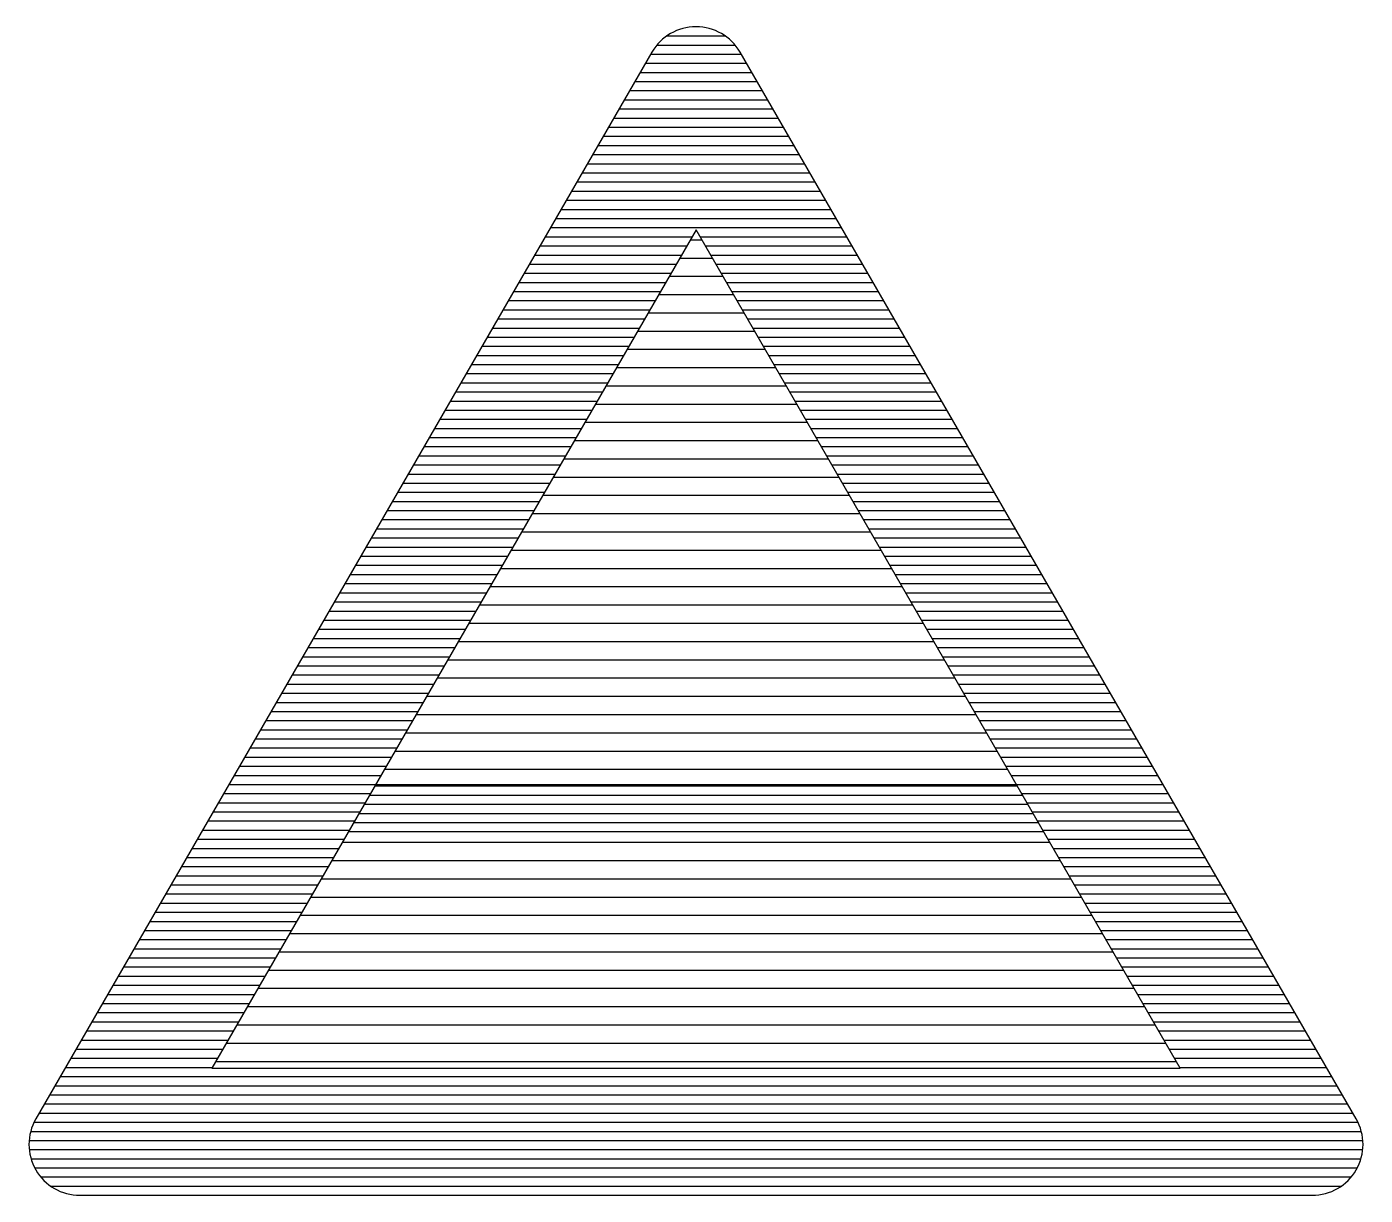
# Model space of a CAD drawing. Header units: millimetres. Extents: x -3 to 2253, y -3 to 1300.
# Drawn here: x 1998.13 to 2011.87, y 301 to 313 of the extents above; entities that cross this region are included whole.
import ezdxf

# ---------------------------------------------------------------- set-up
doc = ezdxf.new("R2010")
doc.units = ezdxf.units.MM
doc.layers.add('GEEL', color=2, linetype='Continuous')
doc.layers.add('VEILIG', color=7, linetype='Continuous')

# ---------------------------------------------------------------- blocks, each defined once
blk = doc.blocks.new('*X293')
at = {"color": 0}
for p, q in [((9.942, 35.812), (10.058, 35.812)), ((9.834, 35.625), (10.166, 35.625)), ((9.725, 35.438), (10.275, 35.438)), ((9.617, 35.25), (10.383, 35.25)), ((9.509, 35.062), (10.491, 35.062)), ((9.401, 34.875), (10.599, 34.875)), ((9.292, 34.688), (10.708, 34.688)), ((9.184, 34.5), (10.816, 34.5)), ((9.076, 34.312), (10.924, 34.312)), ((8.968, 34.125), (11.032, 34.125)), ((8.859, 33.938), (11.141, 33.938)), ((8.751, 33.75), (11.249, 33.75)), ((8.643, 33.562), (11.357, 33.562)), ((8.535, 33.375), (11.465, 33.375)), ((8.426, 33.188), (11.574, 33.188)), ((8.318, 33), (11.682, 33)), ((8.21, 32.812), (11.79, 32.812)), ((8.102, 32.625), (11.898, 32.625)), ((7.993, 32.438), (12.007, 32.438)), ((7.885, 32.25), (12.115, 32.25)), ((7.777, 32.062), (12.223, 32.062)), ((7.669, 31.875), (12.331, 31.875)), ((7.56, 31.688), (12.44, 31.688)), ((7.452, 31.5), (12.548, 31.5)), ((7.344, 31.312), (12.656, 31.312)), ((7.236, 31.125), (12.764, 31.125)), ((7.127, 30.938), (12.873, 30.938)), ((7.019, 30.75), (12.981, 30.75)), ((6.911, 30.562), (13.089, 30.562)), ((6.803, 30.375), (13.197, 30.375)), ((6.37, 29.625), (13.63, 29.625)), ((6.261, 29.438), (13.739, 29.438)), ((6.153, 29.25), (13.847, 29.25)), ((6.045, 29.062), (13.955, 29.062)), ((5.937, 28.875), (14.063, 28.875)), ((5.828, 28.688), (14.172, 28.688)), ((5.72, 28.5), (14.28, 28.5)), ((5.612, 28.312), (14.388, 28.312)), ((5.504, 28.125), (14.496, 28.125)), ((5.395, 27.938), (14.605, 27.938)), ((5.287, 27.75), (14.713, 27.75)), ((5.179, 27.562), (14.821, 27.562)), ((5.071, 27.375), (14.929, 27.375))]:
    blk.add_line(p, q, dxfattribs=at)
blk = doc.blocks.new('*X292')
at = {"color": 0}
for p, q in [((6.649, 30.11), (13.351, 30.11)), ((6.704, 30.204), (13.296, 30.204)), ((6.595, 30.016), (13.405, 30.016)), ((6.487, 29.828), (13.513, 29.828)), ((6.541, 29.922), (13.459, 29.922))]:
    blk.add_line(p, q, dxfattribs=at)
blk = doc.blocks.new('*X291')
at = {"color": 0}
for p, q in [((98.702, 83.906), (99.298, 83.906)), ((98.536, 83.719), (99.464, 83.719)), ((98.599, 83.812), (99.401, 83.812)), ((98.482, 83.625), (99.518, 83.625)), ((98.374, 83.438), (99.626, 83.438)), ((98.428, 83.531), (99.572, 83.531)), ((98.32, 83.344), (99.68, 83.344)), ((98.212, 83.156), (99.788, 83.156)), ((98.266, 83.25), (99.734, 83.25)), ((98.158, 83.062), (99.842, 83.062)), ((98.049, 82.875), (99.951, 82.875)), ((98.103, 82.969), (99.897, 82.969)), ((97.995, 82.781), (100.005, 82.781)), ((97.887, 82.594), (100.113, 82.594)), ((97.941, 82.688), (100.059, 82.688)), ((97.833, 82.5), (100.167, 82.5)), ((97.724, 82.312), (100.276, 82.312)), ((97.779, 82.406), (100.221, 82.406)), ((97.67, 82.219), (100.33, 82.219)), ((97.616, 82.125), (100.384, 82.125)), ((97.508, 81.938), (100.492, 81.938)), ((97.562, 82.031), (100.438, 82.031)), ((97.454, 81.844), (98.96, 81.844)), ((99.04, 81.844), (100.546, 81.844)), ((97.346, 81.656), (98.852, 81.656)), ((97.4, 81.75), (98.906, 81.75)), ((99.094, 81.75), (100.6, 81.75)), ((99.148, 81.656), (100.654, 81.656)), ((97.291, 81.562), (98.798, 81.562)), ((99.202, 81.562), (100.709, 81.562)), ((97.183, 81.375), (98.689, 81.375)), ((97.237, 81.469), (98.743, 81.469)), ((99.257, 81.469), (100.763, 81.469)), ((99.311, 81.375), (100.817, 81.375)), ((97.129, 81.281), (98.635, 81.281)), ((99.365, 81.281), (100.871, 81.281)), ((97.021, 81.094), (98.527, 81.094)), ((97.075, 81.188), (98.581, 81.188)), ((99.419, 81.188), (100.925, 81.188)), ((99.473, 81.094), (100.979, 81.094)), ((96.967, 81), (98.473, 81)), ((99.527, 81), (101.033, 81)), ((96.858, 80.812), (98.365, 80.812)), ((96.913, 80.906), (98.419, 80.906)), ((99.581, 80.906), (101.087, 80.906)), ((99.635, 80.812), (101.142, 80.812)), ((96.804, 80.719), (98.31, 80.719)), ((99.69, 80.719), (101.196, 80.719)), ((96.696, 80.531), (98.202, 80.531)), ((96.75, 80.625), (98.256, 80.625)), ((99.744, 80.625), (101.25, 80.625)), ((99.798, 80.531), (101.304, 80.531)), ((96.642, 80.438), (98.148, 80.438)), ((99.852, 80.438), (101.358, 80.438)), ((96.588, 80.344), (98.094, 80.344)), ((99.906, 80.344), (101.412, 80.344)), ((96.48, 80.156), (97.986, 80.156)), ((96.534, 80.25), (98.04, 80.25)), ((99.96, 80.25), (101.466, 80.25)), ((100.014, 80.156), (101.52, 80.156)), ((96.425, 80.062), (97.932, 80.062)), ((100.068, 80.062), (101.575, 80.062)), ((96.317, 79.875), (97.823, 79.875)), ((96.371, 79.969), (97.877, 79.969)), ((100.123, 79.969), (101.629, 79.969)), ((100.177, 79.875), (101.683, 79.875)), ((96.263, 79.781), (97.769, 79.781)), ((100.231, 79.781), (101.737, 79.781)), ((96.155, 79.594), (97.661, 79.594)), ((96.209, 79.688), (97.715, 79.688)), ((100.285, 79.688), (101.791, 79.688)), ((100.339, 79.594), (101.845, 79.594)), ((96.101, 79.5), (97.607, 79.5)), ((100.393, 79.5), (101.899, 79.5)), ((95.992, 79.312), (97.499, 79.312)), ((96.047, 79.406), (97.553, 79.406)), ((100.447, 79.406), (101.953, 79.406)), ((100.501, 79.312), (102.008, 79.312)), ((95.938, 79.219), (97.444, 79.219)), ((100.556, 79.219), (102.062, 79.219)), ((95.83, 79.031), (97.336, 79.031)), ((95.884, 79.125), (97.39, 79.125)), ((100.61, 79.125), (102.116, 79.125)), ((100.664, 79.031), (102.17, 79.031)), ((95.776, 78.938), (97.282, 78.938)), ((100.718, 78.938), (102.224, 78.938)), ((95.668, 78.75), (97.174, 78.75)), ((95.722, 78.844), (97.228, 78.844)), ((100.772, 78.844), (102.278, 78.844)), ((100.826, 78.75), (102.332, 78.75)), ((95.614, 78.656), (97.12, 78.656)), ((100.88, 78.656), (102.386, 78.656)), ((95.505, 78.469), (97.011, 78.469)), ((95.559, 78.562), (97.066, 78.562)), ((100.934, 78.562), (102.441, 78.562)), ((100.989, 78.469), (102.495, 78.469)), ((95.451, 78.375), (96.957, 78.375)), ((101.043, 78.375), (102.549, 78.375)), ((95.397, 78.281), (96.903, 78.281)), ((101.097, 78.281), (102.603, 78.281)), ((95.289, 78.094), (96.795, 78.094)), ((95.343, 78.188), (96.849, 78.188)), ((101.151, 78.188), (102.657, 78.188)), ((101.205, 78.094), (102.711, 78.094)), ((95.235, 78), (96.741, 78)), ((101.259, 78), (102.765, 78)), ((95.126, 77.812), (96.633, 77.812)), ((95.181, 77.906), (96.687, 77.906)), ((101.313, 77.906), (102.819, 77.906)), ((101.367, 77.812), (102.874, 77.812)), ((95.072, 77.719), (96.578, 77.719)), ((101.422, 77.719), (102.928, 77.719)), ((94.964, 77.531), (96.47, 77.531)), ((95.018, 77.625), (96.524, 77.625)), ((101.476, 77.625), (102.982, 77.625)), ((101.53, 77.531), (103.036, 77.531)), ((94.91, 77.438), (96.416, 77.438)), ((101.584, 77.438), (103.09, 77.438)), ((94.802, 77.25), (96.308, 77.25)), ((94.856, 77.344), (96.362, 77.344)), ((101.638, 77.344), (103.144, 77.344)), ((101.692, 77.25), (103.198, 77.25)), ((94.748, 77.156), (96.254, 77.156)), ((101.746, 77.156), (103.252, 77.156)), ((94.639, 76.969), (96.145, 76.969)), ((94.693, 77.062), (96.2, 77.062)), ((101.8, 77.062), (103.307, 77.062)), ((101.855, 76.969), (103.361, 76.969)), ((94.585, 76.875), (96.091, 76.875)), ((101.909, 76.875), (103.415, 76.875)), ((94.477, 76.688), (95.983, 76.688)), ((94.531, 76.781), (96.037, 76.781)), ((101.963, 76.781), (103.469, 76.781)), ((102.017, 76.688), (103.523, 76.688)), ((94.423, 76.594), (95.929, 76.594)), ((102.071, 76.594), (103.577, 76.594)), ((94.315, 76.406), (95.821, 76.406)), ((94.369, 76.5), (95.875, 76.5)), ((102.125, 76.5), (103.631, 76.5)), ((102.179, 76.406), (103.685, 76.406)), ((94.26, 76.312), (95.767, 76.312)), ((102.233, 76.312), (103.74, 76.312)), ((94.206, 76.219), (95.712, 76.219)), ((102.288, 76.219), (103.794, 76.219)), ((94.098, 76.031), (95.604, 76.031)), ((94.152, 76.125), (95.658, 76.125)), ((102.342, 76.125), (103.848, 76.125)), ((102.396, 76.031), (103.902, 76.031)), ((94.044, 75.938), (95.55, 75.938)), ((102.45, 75.938), (103.956, 75.938)), ((93.936, 75.75), (95.442, 75.75)), ((93.99, 75.844), (95.496, 75.844)), ((102.504, 75.844), (104.01, 75.844)), ((102.558, 75.75), (104.064, 75.75)), ((93.882, 75.656), (95.388, 75.656)), ((102.612, 75.656), (104.118, 75.656)), ((93.773, 75.469), (95.279, 75.469)), ((93.827, 75.562), (95.334, 75.562)), ((102.666, 75.562), (104.173, 75.562)), ((102.721, 75.469), (104.227, 75.469)), ((93.719, 75.375), (95.225, 75.375)), ((102.775, 75.375), (104.281, 75.375)), ((93.611, 75.188), (95.117, 75.188)), ((93.665, 75.281), (95.171, 75.281)), ((102.829, 75.281), (104.335, 75.281)), ((102.883, 75.188), (104.389, 75.188)), ((93.557, 75.094), (95.063, 75.094)), ((102.937, 75.094), (104.443, 75.094)), ((93.448, 74.906), (94.955, 74.906)), ((93.503, 75), (95.009, 75)), ((102.991, 75), (104.497, 75)), ((103.045, 74.906), (104.552, 74.906)), ((93.394, 74.812), (94.9, 74.812)), ((103.1, 74.812), (104.606, 74.812)), ((93.286, 74.625), (94.792, 74.625)), ((93.34, 74.719), (94.846, 74.719)), ((103.154, 74.719), (104.66, 74.719)), ((103.208, 74.625), (104.714, 74.625)), ((93.232, 74.531), (94.738, 74.531)), ((103.262, 74.531), (104.768, 74.531)), ((93.124, 74.344), (94.63, 74.344)), ((93.178, 74.438), (94.684, 74.438)), ((103.316, 74.438), (104.822, 74.438)), ((103.37, 74.344), (104.876, 74.344)), ((93.07, 74.25), (94.576, 74.25)), ((103.424, 74.25), (104.93, 74.25)), ((93.015, 74.156), (94.522, 74.156)), ((103.478, 74.156), (104.985, 74.156)), ((92.907, 73.969), (94.413, 73.969)), ((92.961, 74.062), (94.467, 74.062)), ((103.533, 74.062), (105.039, 74.062)), ((103.587, 73.969), (105.093, 73.969)), ((92.853, 73.875), (94.359, 73.875)), ((103.641, 73.875), (105.147, 73.875)), ((92.745, 73.688), (94.251, 73.688)), ((92.799, 73.781), (94.305, 73.781)), ((103.695, 73.781), (105.201, 73.781)), ((103.749, 73.688), (105.255, 73.688)), ((92.691, 73.594), (94.197, 73.594)), ((103.803, 73.594), (105.309, 73.594)), ((92.582, 73.406), (94.089, 73.406)), ((92.637, 73.5), (94.143, 73.5)), ((103.857, 73.5), (105.363, 73.5)), ((103.911, 73.406), (105.418, 73.406)), ((92.528, 73.312), (94.034, 73.312)), ((103.966, 73.312), (105.472, 73.312)), ((92.42, 73.125), (105.58, 73.125)), ((92.474, 73.219), (105.526, 73.219)), ((92.366, 73.031), (105.634, 73.031)), ((92.258, 72.844), (105.742, 72.844)), ((92.312, 72.938), (105.688, 72.938)), ((92.205, 72.75), (105.795, 72.75)), ((92.154, 72.562), (105.846, 72.562)), ((92.17, 72.656), (105.83, 72.656)), ((92.155, 72.469), (105.845, 72.469)), ((92.174, 72.375), (105.826, 72.375)), ((92.211, 72.281), (105.789, 72.281)), ((92.274, 72.188), (105.726, 72.188)), ((92.376, 72.094), (105.624, 72.094))]:
    blk.add_line(p, q, dxfattribs=at)
blk = doc.blocks.new('0710')
at = {"layer": 'VEILIG'}
for p, q in [((-3.288, 0.219), (3.288, 0.219)), ((-3.567, -0.264), (3.567, -0.264))]:
    blk.add_line(p, q, dxfattribs=at)
blk.add_lwpolyline([(6.778, -3.217), (0.452, 7.739, 0.57735), (-0.452, 7.739), (-6.778, -3.217, 0.57735), (-6.326, -4), (6.326, -4, 0.57735)], format="xyb", close=True, dxfattribs=at)
blk.add_lwpolyline([(4.97, -2.696), (0, 5.913), (-4.97, -2.696)], close=True, dxfattribs=at)
at = {"layer": 'GEEL'}
blk.add_blockref('*X293', (-10, -30), dxfattribs=at)
at = {"layer": 'VEILIG'}
for name, p in [('*X291', (-99, -76)), ('*X292', (-10, -30))]:
    blk.add_blockref(name, p, dxfattribs=at)

msp = doc.modelspace()

# ---------------------------------------------------------------- block references
msp.add_blockref('0710', (2005, 305))

doc.saveas('drawing.dxf')
